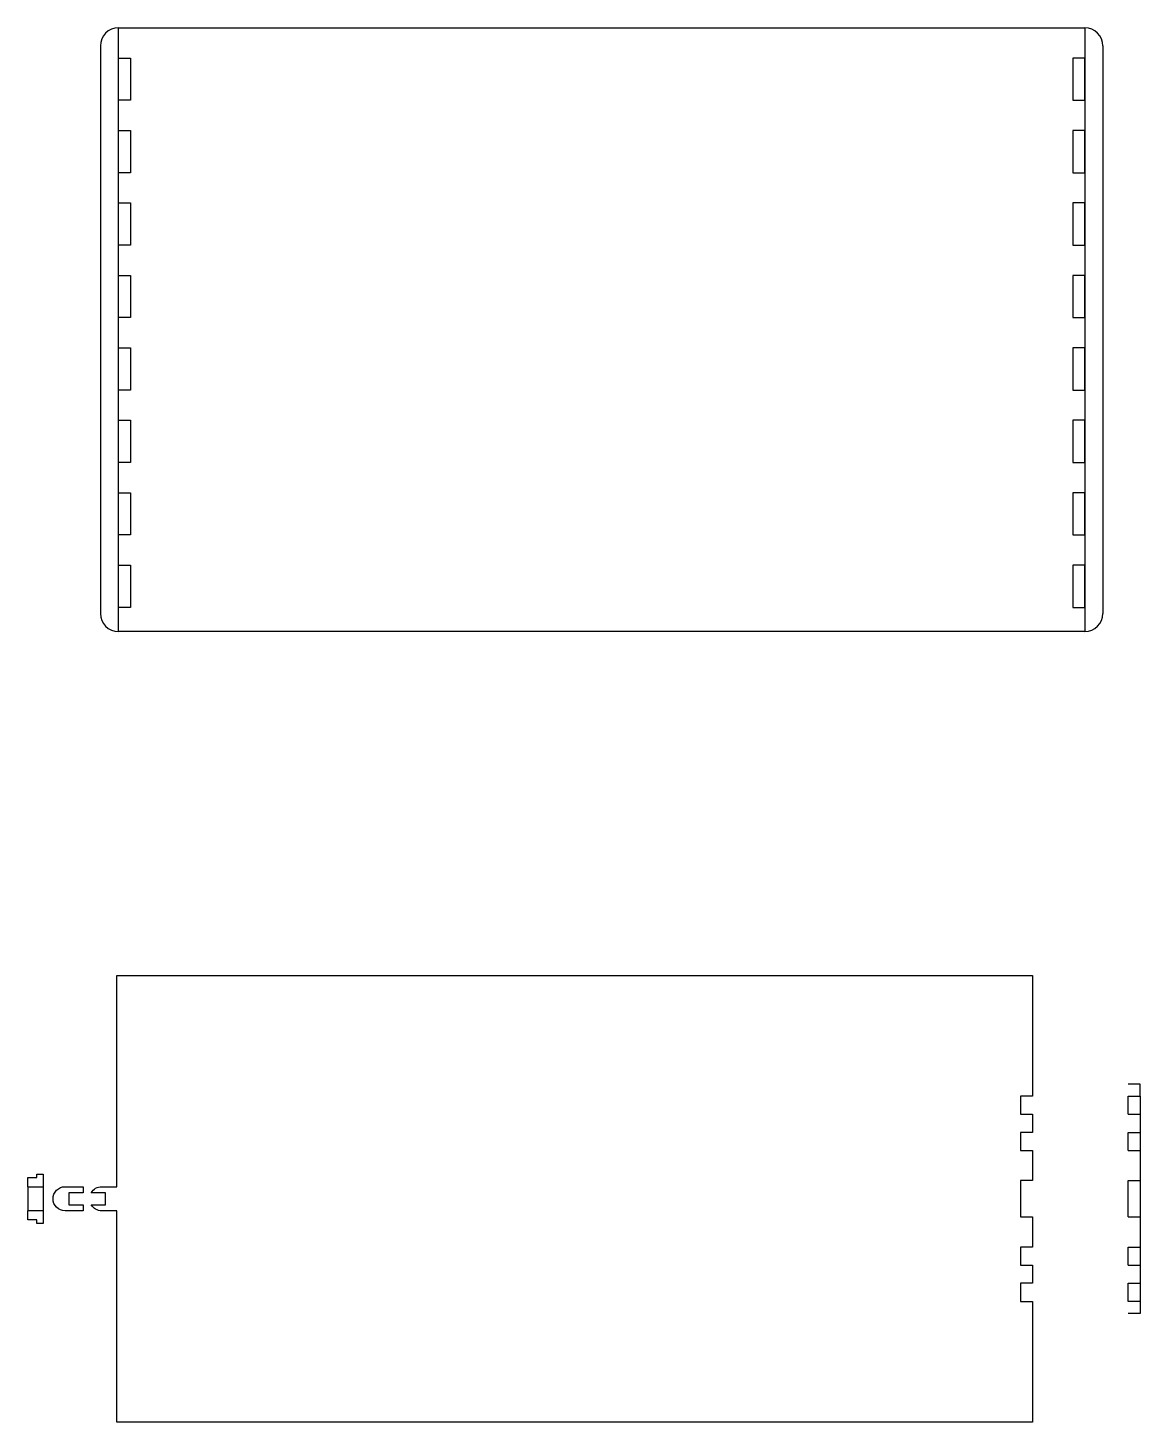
# Model space of a CAD drawing. Header units: millimetres. Extents: x 38 to 1497, y 26 to 1071.
# Drawn here: x 38.5 to 222.6, y 196.7 to 427.7 of the extents above; entities that cross this region are included whole.
import ezdxf

# ---------------------------------------------------------------- set-up
doc = ezdxf.new("R2010")
doc.units = ezdxf.units.MM
doc.layers.add('base_line', color=7, linetype='Continuous')
doc.layers.add('tooth', color=20, linetype='Continuous', plot=False)

msp = doc.modelspace()

# ---------------------------------------------------------------- linework, layer by layer
at = {"layer": 'base_line'}
for p, q in [((222.646, 252.711), (220.646, 252.711)), ((222.646, 250.711), (222.646, 252.711)), ((220.646, 247.711), (222.646, 247.711)), ((220.646, 244.711), (222.646, 244.711)), ((220.646, 241.711), (222.646, 241.711)), ((38.497, 235.711), (38.497, 231.711)), ((40.997, 235.711), (40.997, 231.711)), ((220.646, 236.711), (222.646, 236.711)), ((220.646, 230.711), (222.646, 230.711)), ((220.646, 225.711), (222.646, 225.711)), ((220.646, 222.711), (222.646, 222.711)), ((220.646, 219.711), (222.646, 219.711)), ((222.646, 216.711), (222.646, 214.711)), ((222.646, 214.711), (220.646, 214.711))]:
    msp.add_line(p, q, dxfattribs=at)
msp.add_lwpolyline([(53.491, 427.686), (213.491, 427.686), (213.491, 327.686), (53.491, 327.686)], close=True, dxfattribs=at)
for points in [[(53.217, 196.711), (53.217, 229.611), (53.217, 231.711), (50.717, 231.711, -0.2679492), (48.985, 232.711), (51.342, 232.711), (51.342, 234.711), (48.985, 234.711, -0.2679492), (50.717, 235.711), (53.217, 235.711), (53.217, 237.811), (53.217, 270.711), (204.818, 270.711), (204.818, 250.711), (202.818, 250.711), (202.818, 247.711), (204.818, 247.711), (204.818, 244.711), (202.818, 244.711), (202.818, 241.711), (204.818, 241.711), (204.818, 236.711), (202.818, 236.711), (202.818, 230.711), (204.818, 230.711), (204.818, 225.711), (202.818, 225.711), (202.818, 222.711), (204.818, 222.711), (204.818, 219.711), (202.818, 219.711), (202.818, 216.711), (204.818, 216.711), (204.818, 196.711)], [(47.637, 235.711), (47.637, 234.711), (45.28, 234.711), (45.28, 232.711), (47.637, 232.711), (47.637, 231.711), (44.655, 231.711, -1), (44.655, 235.711)]]:
    msp.add_lwpolyline(points, format="xyb", close=True, dxfattribs=at)
for points in [[(220.646, 247.711), (220.646, 250.711), (222.646, 250.711), (222.646, 216.711), (220.646, 216.711), (220.646, 219.711)], [(220.646, 241.711), (220.646, 244.711)], [(38.497, 235.711), (38.497, 237.211), (39.997, 237.211)], [(38.497, 235.711), (40.997, 235.711)], [(39.997, 237.211), (39.997, 237.811), (40.997, 237.811), (40.997, 235.711)], [(220.646, 230.711), (220.646, 236.711)], [(39.997, 230.211), (38.497, 230.211), (38.497, 231.711)], [(40.997, 231.711), (38.497, 231.711)], [(40.997, 231.711), (40.997, 229.611), (39.997, 229.611), (39.997, 230.211)], [(220.646, 222.711), (220.646, 225.711)]]:
    msp.add_lwpolyline(points, dxfattribs=at)
at = {"layer": 'tooth'}
for p, q in [((53.491, 427.686), (53.491, 427.686)), ((213.491, 427.686), (213.491, 427.686)), ((50.491, 424.686), (50.491, 330.686)), ((216.491, 424.686), (216.491, 330.686)), ((53.491, 327.686), (53.491, 327.686)), ((213.491, 327.686), (213.491, 327.686))]:
    msp.add_line(p, q, dxfattribs=at)
for points in [[(53.491, 422.686), (55.491, 422.686), (55.491, 415.686), (53.491, 415.686)], [(213.491, 422.686), (211.491, 422.686), (211.491, 415.686), (213.491, 415.686)], [(53.491, 410.686), (55.491, 410.686), (55.491, 403.686), (53.491, 403.686)], [(213.491, 410.686), (211.491, 410.686), (211.491, 403.686), (213.491, 403.686)], [(53.491, 398.686), (55.491, 398.686), (55.491, 391.686), (53.491, 391.686)], [(213.491, 398.686), (211.491, 398.686), (211.491, 391.686), (213.491, 391.686)], [(53.491, 386.686), (55.491, 386.686), (55.491, 379.686), (53.491, 379.686)], [(213.491, 386.686), (211.491, 386.686), (211.491, 379.686), (213.491, 379.686)], [(53.491, 374.686), (55.491, 374.686), (55.491, 367.686), (53.491, 367.686)], [(213.491, 374.686), (211.491, 374.686), (211.491, 367.686), (213.491, 367.686)], [(53.491, 362.686), (55.491, 362.686), (55.491, 355.686), (53.491, 355.686)], [(213.491, 362.686), (211.491, 362.686), (211.491, 355.686), (213.491, 355.686)], [(53.491, 350.686), (55.491, 350.686), (55.491, 343.686), (53.491, 343.686)], [(213.491, 350.686), (211.491, 350.686), (211.491, 343.686), (213.491, 343.686)], [(53.491, 338.686), (55.491, 338.686), (55.491, 331.686), (53.491, 331.686)], [(213.491, 338.686), (211.491, 338.686), (211.491, 331.686), (213.491, 331.686)]]:
    msp.add_lwpolyline(points, close=True, dxfattribs=at)
for centre, start, end in [((53.491, 424.686), 90, 180), ((213.491, 424.686), 0, 90), ((53.491, 330.686), 180, 270), ((213.491, 330.686), 270, 0)]:
    msp.add_arc(centre, 3, start, end, dxfattribs=at)

doc.saveas('drawing.dxf')
